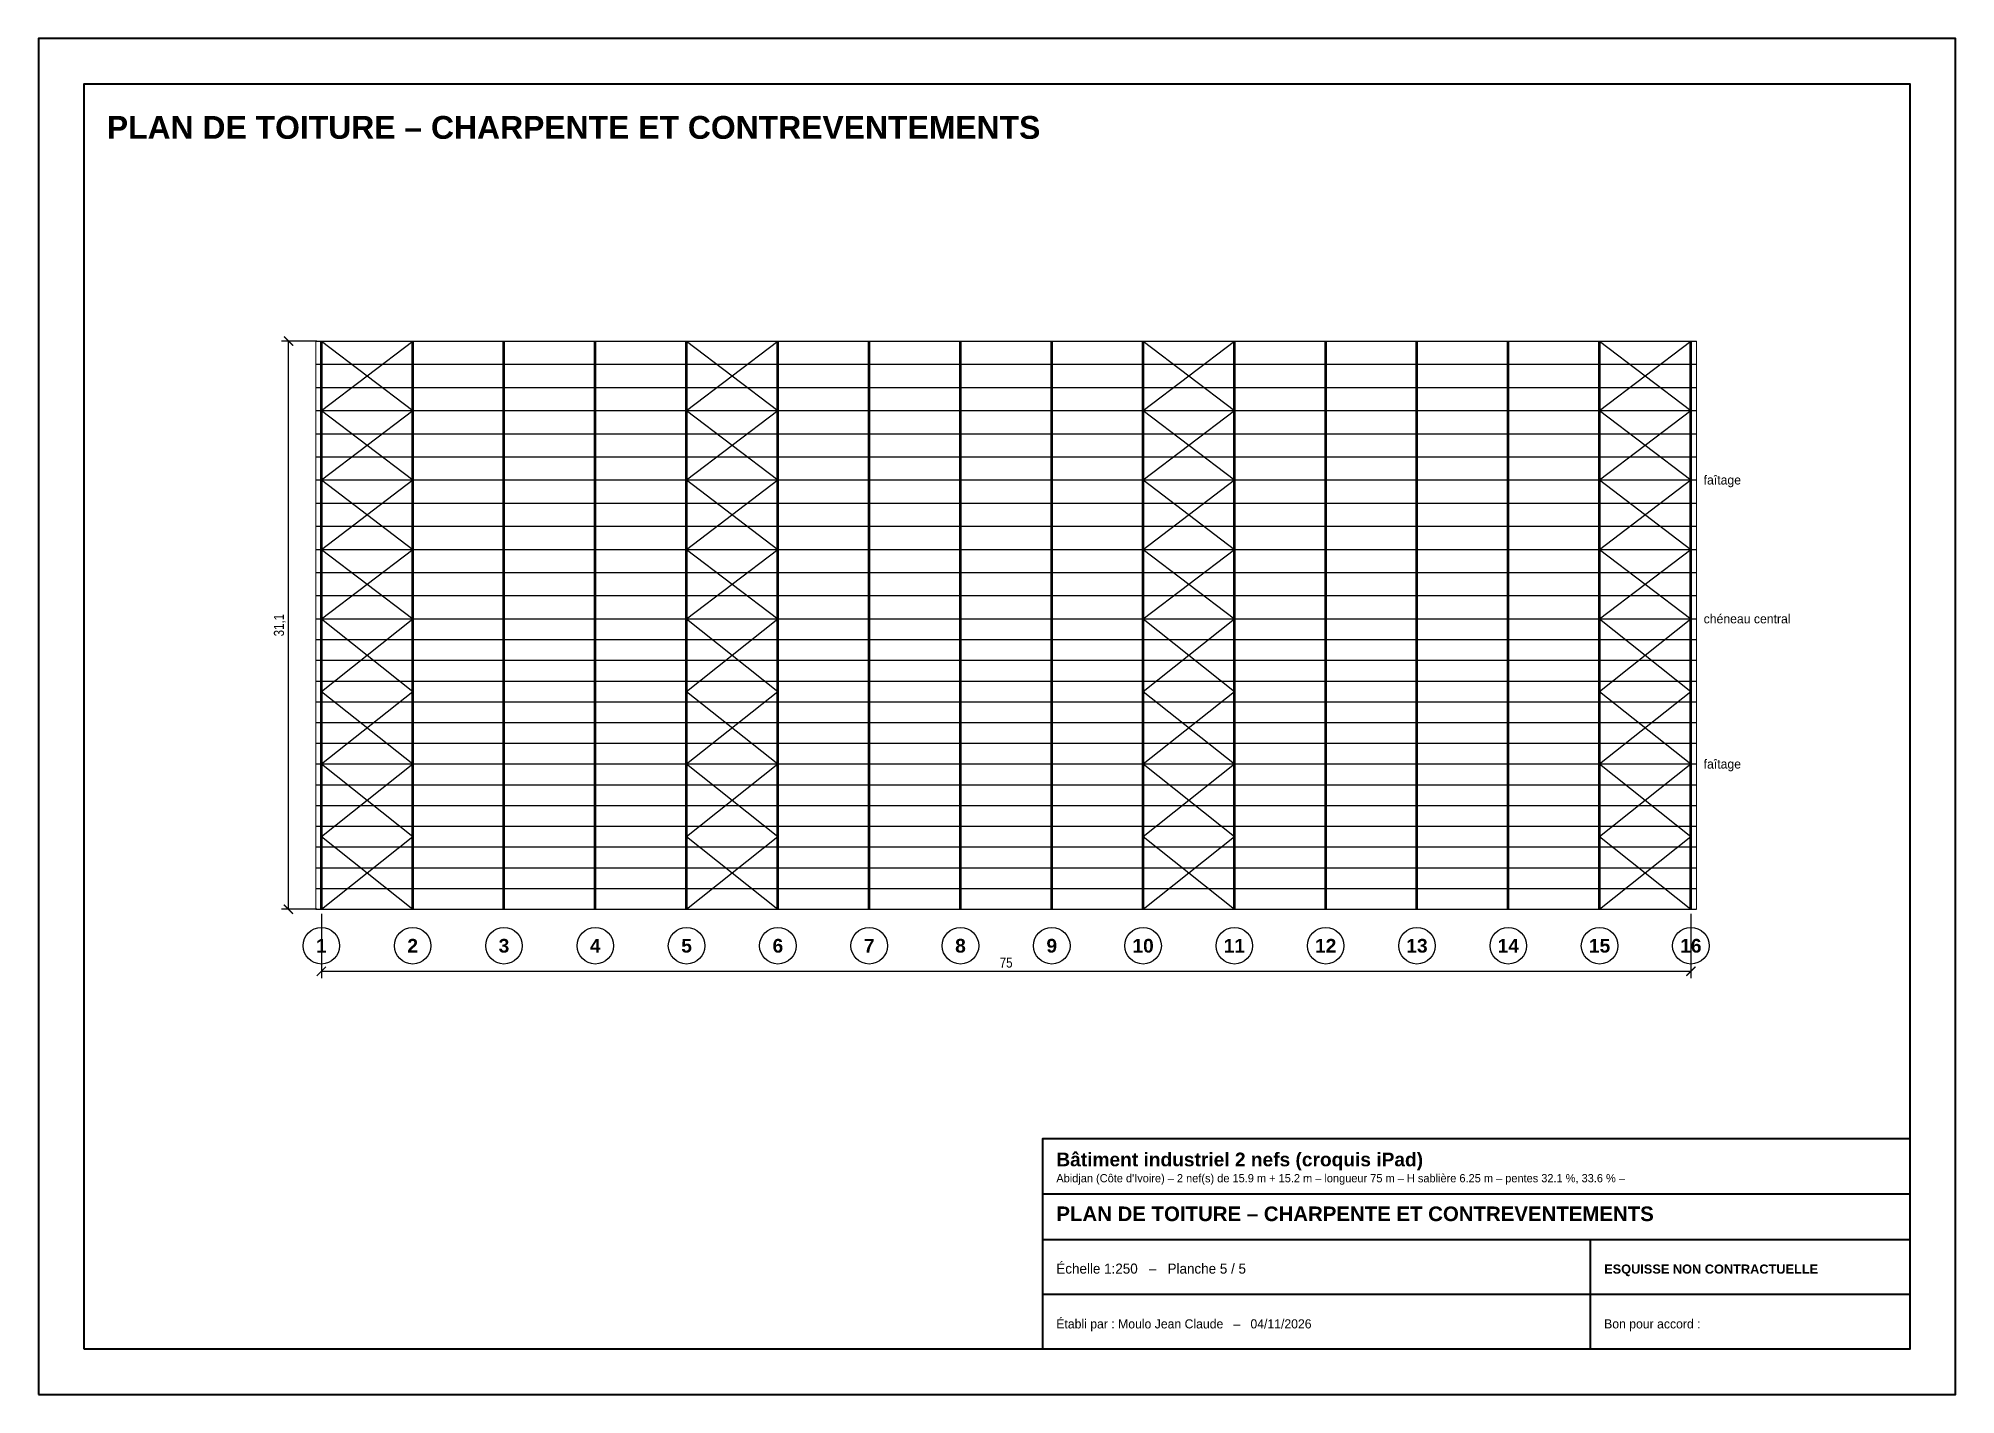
# Model space of a CAD drawing. Header units: metres. Extents: x 0 to 458, y 0 to 74.
# Drawn here: x 352.5 to 457.5, y 0 to 74.2 of the extents above; entities that cross this region are included whole.
import ezdxf
from ezdxf.enums import TextEntityAlignment as Align

# ---------------------------------------------------------------- set-up
doc = ezdxf.new("R2010")
doc.units = ezdxf.units.M
doc.linetypes.add('DASHDOT', pattern=[3.556, 2.54, -0.508, 0, -0.508])
for name, color, linetype, lineweight in [('AXES', 8, 'DASHDOT', 18), ('CARTOUCHE', 7, 'Continuous', 35), ('CHARPENTE', 5, 'Continuous', 50), ('CHARPENTE_SECOND', 4, 'Continuous', 25), ('CONTREVENTEMENT', 30, 'Continuous', 25), ('COTES', 7, 'Continuous', 18), ('REPERES', 7, 'Continuous', 25), ('TEXTE', 7, 'Continuous', 18)]:
    doc.layers.add(name, color=color, linetype=linetype, lineweight=lineweight)
doc.styles.add('GRAS', font='arialbd.ttf')
doc.styles.add('OpenSansCondensed-Light', font='OpenSansCondensed-Light.ttf')
doc.dimstyles.new('COTES_250', dxfattribs={"dimtxt": 0.55, "dimasz": 0.5, "dimexe": 0.375, "dimexo": 0.25, "dimgap": 0.2, "dimtad": 1, "dimzin": 12, "dimtxsty": 'OpenSansCondensed-Light', "dimblk": 'ARCHTICK', "dimcen": 2.5, "dimazin": 3, "dimtfac": 0.5, "dimtmove": 2, "dimatfit": 3})

msp = doc.modelspace()

# ---------------------------------------------------------------- texts
at = {"layer": 'REPERES', "style": 'GRAS'}
for s, p in [('1', (368, 24.575)), ('2', (373, 24.575)), ('3', (378, 24.575)), ('4', (383, 24.575)), ('5', (388, 24.575)), ('6', (393, 24.575)), ('7', (398, 24.575)), ('8', (403, 24.575)), ('9', (408, 24.575)), ('10', (413, 24.575)), ('11', (418, 24.575)), ('12', (423, 24.575)), ('13', (428, 24.575)), ('14', (433, 24.575)), ('15', (438, 24.575)), ('16', (443, 24.575))]:
    msp.add_text(s, height=0.75, dxfattribs=at).set_placement(p, align=Align.MIDDLE_CENTER)
at = {"layer": 'TEXTE', "style": 'GRAS'}
for s, height, p in [('PLAN DE TOITURE – CHARPENTE ET CONTREVENTEMENTS', 1.25, (356.25, 68.75)), ('Bâtiment industriel 2 nefs (croquis iPad)', 0.75, (408.25, 12.5)), ('PLAN DE TOITURE – CHARPENTE ET CONTREVENTEMENTS', 0.8, (408.25, 9.5)), ('ESQUISSE NON CONTRACTUELLE', 0.5, (438.25, 6.625))]:
    msp.add_text(s, height=height, dxfattribs=at).set_placement(p)
at = {"layer": 'TEXTE'}
for s, p in [('faîtage', (443.7, 50.075)), ('chéneau central', (443.7, 42.475)), ('faîtage', (443.7, 34.525))]:
    msp.add_text(s, height=0.5, dxfattribs=at).set_placement(p, align=Align.MIDDLE_LEFT)
for s, height, p in [("Abidjan (Côte d'Ivoire) – 2 nef(s) de 15.9 m + 15.2 m – longueur 75 m – H sablière 6.25 m – pentes 32.1 %, 33.6 % – ", 0.45, (408.25, 11.625)), ('Échelle 1:250   –   Planche 5 / 5', 0.55, (408.25, 6.625)), ('Établi par : Moulo Jean Claude   –   04/11/2026', 0.5, (408.25, 3.625)), ('Bon pour accord :', 0.5, (438.25, 3.625))]:
    msp.add_text(s, height=height, dxfattribs=at).set_placement(p)

# ---------------------------------------------------------------- blocks, each defined once
blk = doc.blocks.new('_ARCHTICK')
at = {"color": 0, "linetype": 'BYBLOCK', "const_width": 0.15}
blk.add_lwpolyline([(-0.5, -0.5), (0.5, 0.5)], dxfattribs=at)

# ---------------------------------------------------------------- dimensions: what is measured, and where the dimension line sits
at = {"layer": 'COTES'}
msp.add_linear_dim(base=(366.2, 26.575), p1=(368, 26.575), p2=(368, 57.675), angle=90, dimstyle='COTES_250', dxfattribs=at).render()
msp.add_linear_dim(base=(368, 23.175), p1=(368, 26.575), p2=(443, 26.575), dimstyle='COTES_250', dxfattribs=at).render()

# ---------------------------------------------------------------- linework, layer by layer
at = {"layer": 'AXES'}
for p, q in [((367.7, 50.075), (443.3, 50.075)), ((367.7, 34.525), (443.3, 34.525))]:
    msp.add_line(p, q, dxfattribs=at)
at = {"layer": 'CARTOUCHE'}
for p, q in [((407.5, 11), (455, 11)), ((407.5, 8.5), (455, 8.5)), ((437.5, 2.5), (437.5, 8.5)), ((407.5, 5.5), (455, 5.5))]:
    msp.add_line(p, q, dxfattribs=at)
for points in [[(352.5, 0), (457.5, 0), (457.5, 74.25), (352.5, 74.25)], [(355, 2.5), (455, 2.5), (455, 71.75), (355, 71.75)], [(407.5, 2.5), (455, 2.5), (455, 14), (407.5, 14)]]:
    msp.add_lwpolyline(points, close=True, dxfattribs=at)
at = {"layer": 'CHARPENTE'}
for p, q in [((368, 26.575), (368, 57.675)), ((373, 26.575), (373, 57.675)), ((378, 26.575), (378, 57.675)), ((383, 26.575), (383, 57.675)), ((388, 26.575), (388, 57.675)), ((393, 26.575), (393, 57.675)), ((398, 26.575), (398, 57.675)), ((403, 26.575), (403, 57.675)), ((408, 26.575), (408, 57.675)), ((413, 26.575), (413, 57.675)), ((418, 26.575), (418, 57.675)), ((423, 26.575), (423, 57.675)), ((428, 26.575), (428, 57.675)), ((433, 26.575), (433, 57.675)), ((438, 26.575), (438, 57.675)), ((443, 26.575), (443, 57.675))]:
    msp.add_line(p, q, dxfattribs=at)
at = {"layer": 'CHARPENTE_SECOND'}
for p, q in [((367.7, 57.675), (443.3, 57.675)), ((367.7, 56.408), (443.3, 56.408)), ((367.7, 55.142), (443.3, 55.142)), ((367.7, 53.875), (443.3, 53.875)), ((367.7, 52.608), (443.3, 52.608)), ((367.7, 51.342), (443.3, 51.342)), ((367.7, 50.075), (443.3, 50.075)), ((367.7, 50.075), (443.3, 50.075)), ((367.7, 48.808), (443.3, 48.808)), ((367.7, 47.542), (443.3, 47.542)), ((367.7, 46.275), (443.3, 46.275)), ((367.7, 45.008), (443.3, 45.008)), ((367.7, 43.742), (443.3, 43.742)), ((367.7, 42.475), (443.3, 42.475)), ((367.7, 42.475), (443.3, 42.475)), ((367.7, 41.339), (443.3, 41.339)), ((367.7, 40.204), (443.3, 40.204)), ((367.7, 39.068), (443.3, 39.068)), ((367.7, 37.932), (443.3, 37.932)), ((367.7, 36.796), (443.3, 36.796)), ((367.7, 35.661), (443.3, 35.661)), ((367.7, 34.525), (443.3, 34.525)), ((367.7, 34.525), (443.3, 34.525)), ((367.7, 33.389), (443.3, 33.389)), ((367.7, 32.254), (443.3, 32.254)), ((367.7, 31.118), (443.3, 31.118)), ((367.7, 29.982), (443.3, 29.982)), ((367.7, 28.846), (443.3, 28.846)), ((367.7, 27.711), (443.3, 27.711)), ((367.7, 26.575), (443.3, 26.575))]:
    msp.add_line(p, q, dxfattribs=at)
at = {"layer": 'CONTREVENTEMENT'}
for p, q in [((368, 53.875), (373, 57.675)), ((368, 57.675), (373, 53.875)), ((388, 53.875), (393, 57.675)), ((388, 57.675), (393, 53.875)), ((413, 53.875), (418, 57.675)), ((413, 57.675), (418, 53.875)), ((438, 53.875), (443, 57.675)), ((438, 57.675), (443, 53.875)), ((368, 50.075), (373, 53.875)), ((368, 53.875), (373, 50.075)), ((388, 50.075), (393, 53.875)), ((388, 53.875), (393, 50.075)), ((413, 50.075), (418, 53.875)), ((413, 53.875), (418, 50.075)), ((438, 50.075), (443, 53.875)), ((438, 53.875), (443, 50.075)), ((368, 46.275), (373, 50.075)), ((368, 50.075), (373, 46.275)), ((388, 46.275), (393, 50.075)), ((388, 50.075), (393, 46.275)), ((413, 46.275), (418, 50.075)), ((413, 50.075), (418, 46.275)), ((438, 46.275), (443, 50.075)), ((438, 50.075), (443, 46.275)), ((368, 42.475), (373, 46.275)), ((368, 46.275), (373, 42.475)), ((388, 42.475), (393, 46.275)), ((388, 46.275), (393, 42.475)), ((413, 42.475), (418, 46.275)), ((413, 46.275), (418, 42.475)), ((438, 42.475), (443, 46.275)), ((438, 46.275), (443, 42.475)), ((368, 38.5), (373, 42.475)), ((368, 42.475), (373, 38.5)), ((388, 38.5), (393, 42.475)), ((388, 42.475), (393, 38.5)), ((413, 38.5), (418, 42.475)), ((413, 42.475), (418, 38.5)), ((438, 38.5), (443, 42.475)), ((438, 42.475), (443, 38.5)), ((368, 34.525), (373, 38.5)), ((368, 38.5), (373, 34.525)), ((388, 34.525), (393, 38.5)), ((388, 38.5), (393, 34.525)), ((413, 34.525), (418, 38.5)), ((413, 38.5), (418, 34.525)), ((438, 34.525), (443, 38.5)), ((438, 38.5), (443, 34.525)), ((368, 30.55), (373, 34.525)), ((368, 34.525), (373, 30.55)), ((388, 30.55), (393, 34.525)), ((388, 34.525), (393, 30.55)), ((413, 30.55), (418, 34.525)), ((413, 34.525), (418, 30.55)), ((438, 30.55), (443, 34.525)), ((438, 34.525), (443, 30.55)), ((368, 26.575), (373, 30.55)), ((368, 30.55), (373, 26.575)), ((388, 26.575), (393, 30.55)), ((388, 30.55), (393, 26.575)), ((413, 26.575), (418, 30.55)), ((413, 30.55), (418, 26.575)), ((438, 26.575), (443, 30.55)), ((438, 30.55), (443, 26.575))]:
    msp.add_line(p, q, dxfattribs=at)
at = {"layer": 'REPERES'}
for centre in [(368, 24.575), (373, 24.575), (378, 24.575), (383, 24.575), (388, 24.575), (393, 24.575), (398, 24.575), (403, 24.575), (408, 24.575), (413, 24.575), (418, 24.575), (423, 24.575), (428, 24.575), (433, 24.575), (438, 24.575), (443, 24.575)]:
    msp.add_circle(centre, 1, dxfattribs=at)
at = {"layer": 'TEXTE'}
msp.add_lwpolyline([(367.7, 26.575), (443.3, 26.575), (443.3, 57.675), (367.7, 57.675)], close=True, dxfattribs=at)

msp.set_redraw_order([(e.dxf.handle, doc.entitydb.next_handle()) for e in msp.query("TEXT MTEXT ATTDEF DIMENSION ARC_DIMENSION")])  # texts and dimensions are drawn at this point

doc.saveas('drawing.dxf')
